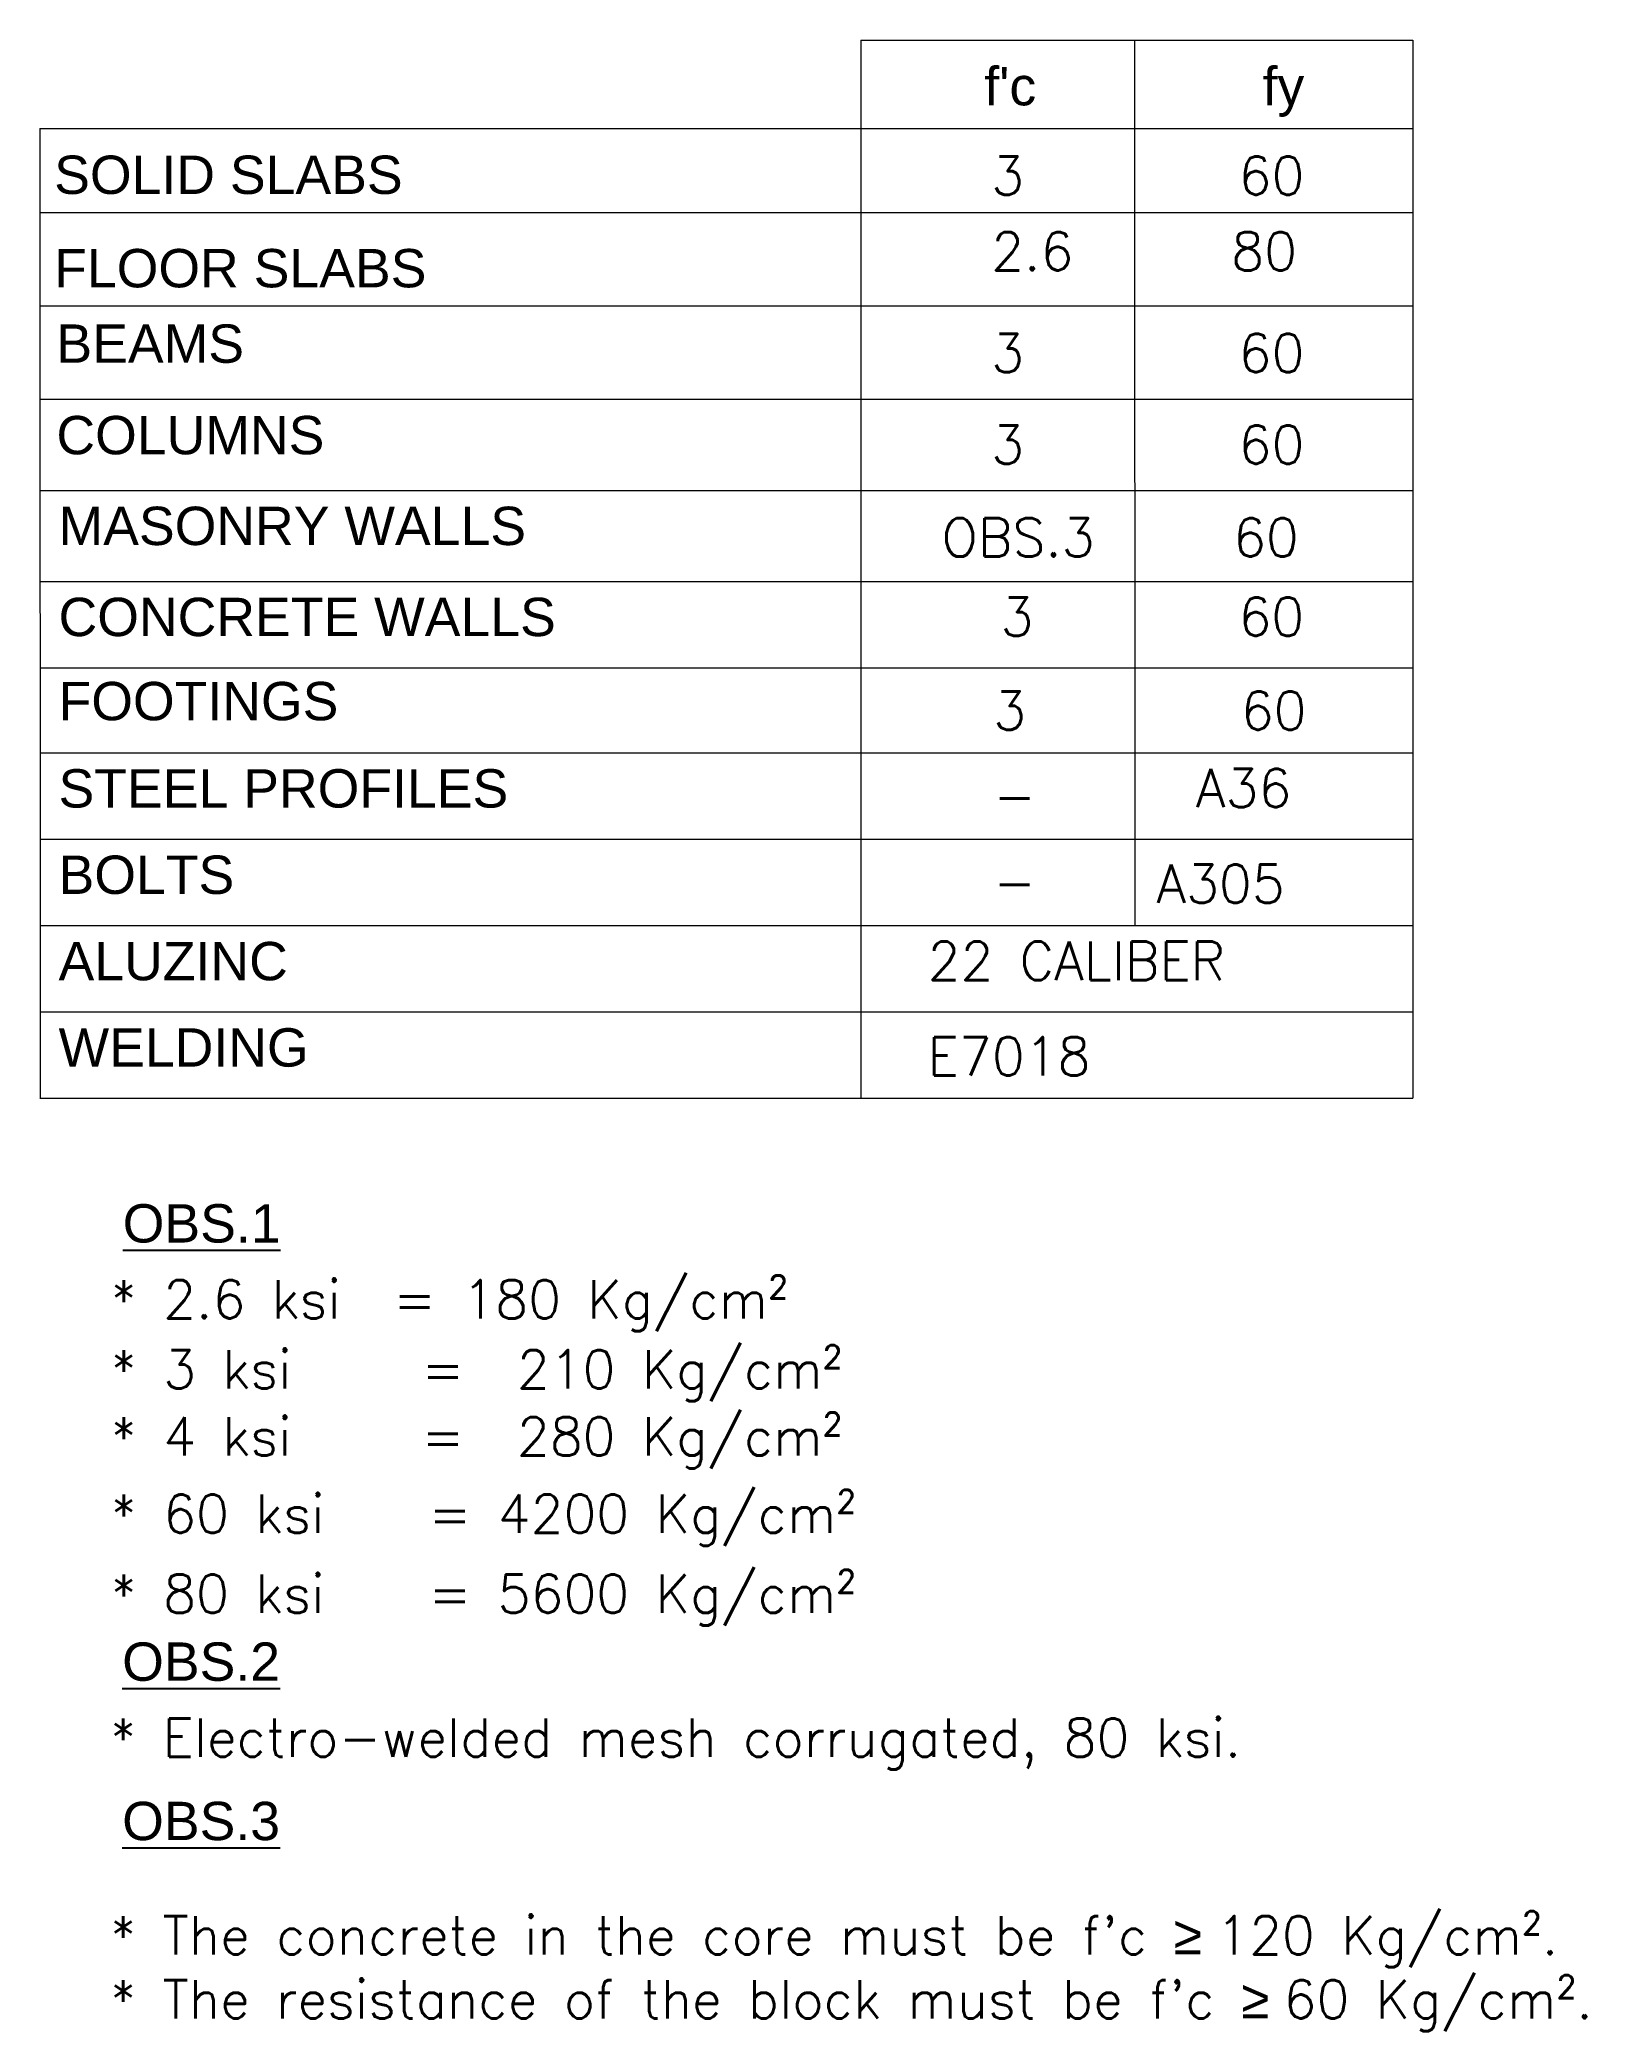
# Model space of a CAD drawing. Header units: millimetres. Extents: x -110 to 118, y 0 to 143.
# Drawn here: x 44.53 to 51.79, y 127.21 to 136.55 of the extents above; entities that cross this region are included whole.
import ezdxf

# ---------------------------------------------------------------- set-up
doc = ezdxf.new("R2010")
doc.units = ezdxf.units.MM
doc.layers.get('0').update_dxf_attribs({"lineweight": 0})
doc.layers.add('textos', color=7, linetype='Continuous')
doc.styles.add('SIMPLEX', font='SIMPLEX', dxfattribs={"height": 0.2})
doc.styles.add('TITULOS', font='arial.ttf')

msp = doc.modelspace()

# ---------------------------------------------------------------- texts
at = {"layer": 'textos', "color": 1}
for s, style, p in [("f'c", 'TITULOS', (48.9621, 136.2436)), ('fy', 'TITULOS', (50.268, 136.2436)), ('SOLID SLABS', 'TITULOS', (44.5983, 135.8279)), ('3', 'SIMPLEX', (48.9945, 135.8239)), ('60', 'SIMPLEX', (50.1558, 135.8239)), ('2.6', 'SIMPLEX', (48.9945, 135.4689)), ('80', 'SIMPLEX', (50.1206, 135.4689)), ('FLOOR SLABS', 'TITULOS', (44.5983, 135.3897)), ('BEAMS', 'TITULOS', (44.6088, 135.0358)), ('3', 'SIMPLEX', (48.9945, 134.9916)), ('60', 'SIMPLEX', (50.1558, 134.9916)), ('COLUMNS', 'TITULOS', (44.6088, 134.6064)), ('3', 'SIMPLEX', (48.9945, 134.5621)), ('60', 'SIMPLEX', (50.1558, 134.5621)), ('MASONRY WALLS', 'TITULOS', (44.6188, 134.1805)), ('OBS.3', 'SIMPLEX', (48.7624, 134.1265)), ('60', 'SIMPLEX', (50.1296, 134.1265)), ('CONCRETE WALLS', 'TITULOS', (44.6188, 133.7533)), ('3', 'SIMPLEX', (49.039, 133.7546)), ('60', 'SIMPLEX', (50.1549, 133.7546)), ('FOOTINGS', 'TITULOS', (44.6188, 133.3584)), ('3', 'SIMPLEX', (49.0045, 133.3142)), ('60', 'SIMPLEX', (50.1658, 133.3142)), ('STEEL PROFILES', 'TITULOS', (44.6188, 132.9488)), ('A36', 'SIMPLEX', (49.9553, 132.9501)), ('-', 'SIMPLEX', (49.0045, 132.9148)), ('BOLTS', 'TITULOS', (44.6188, 132.5436)), ('A305', 'SIMPLEX', (49.7701, 132.5011)), ('-', 'SIMPLEX', (49.0045, 132.5096)), ('ALUZINC', 'TITULOS', (44.6188, 132.1384)), ('22 CALIBER', 'SIMPLEX', (48.6964, 132.1397)), ('WELDING', 'TITULOS', (44.6188, 131.7333)), ('E7018', 'SIMPLEX', (48.6964, 131.6918)), ('%%UOBS.1', 'TITULOS', (44.9199, 130.9079)), ('* 2.6 ksi  = 180 Kg/cm²', 'SIMPLEX', (44.8628, 130.5517)), ('* 3 ksi    =  210 Kg/cm²', 'SIMPLEX', (44.8628, 130.2235)), ('* 4 ksi    =  280 Kg/cm²', 'SIMPLEX', (44.8628, 129.9082)), ('* 60 ksi   = 4200 Kg/cm²', 'SIMPLEX', (44.8628, 129.5453)), ('* 80 ksi   = 5600 Kg/cm²', 'SIMPLEX', (44.8628, 129.1703)), ('%%UOBS.2', 'TITULOS', (44.9173, 128.8516)), ('* Electro-welded mesh corrugated, 80 ksi.', 'SIMPLEX', (44.8603, 128.4953)), ('%%UOBS.3', 'TITULOS', (44.9173, 128.1039))]:
    msp.add_text(s, height=0.18, dxfattribs=dict(at, style=style)).set_placement(p)
at = {"layer": 'textos', "color": 1, "insert": (44.8603, 127.7477), "char_height": 0.18, "attachment_point": 1, "style": 'SIMPLEX'}
msp.add_mtext("* The concrete in the core must be f'c {\\fSymbol|b0|i0|c2|p18;³ }120 Kg/cm².\\P* The resistance of the block must be f'c {\\fSymbol|b0|i0|c2|p18;³ }60 Kg/cm².", dxfattribs=at)

# ---------------------------------------------------------------- linework, layer by layer
for p, q in [((48.3837, 136.5497), (48.3837, 131.5848)), ((48.3837, 136.5497), (50.9725, 136.5497)), ((50.9725, 136.5497), (50.9725, 131.5848)), ((44.531, 136.1349), (50.9725, 136.1349)), ((44.531, 136.1349), (44.5318, 131.5848)), ((44.5314, 131.5848), (50.9725, 131.5848))]:
    msp.add_line(p, q)
at = {"color": 1, "lineweight": 20}
for p, q in [((49.6674, 136.5511), (49.668, 132.3951)), ((44.5319, 135.7407), (50.9725, 135.7407)), ((44.5319, 135.3026), (50.9725, 135.3026)), ((44.5314, 134.8644), (50.9725, 134.8644)), ((44.5314, 134.4372), (50.9725, 134.4372)), ((44.5314, 134.01), (50.9725, 134.01)), ((44.5314, 133.6048), (50.9725, 133.6048)), ((44.5315, 133.2055), (50.9725, 133.2055)), ((44.5314, 132.8003), (50.9725, 132.8003)), ((44.5314, 132.3951), (50.9725, 132.3951)), ((44.5314, 131.9899), (50.9725, 131.9899))]:
    msp.add_line(p, q, dxfattribs=at)

msp.set_redraw_order([(e.dxf.handle, doc.entitydb.next_handle()) for e in msp.query("TEXT MTEXT ATTDEF DIMENSION ARC_DIMENSION")])  # texts and dimensions are drawn at this point

doc.saveas('drawing.dxf')
